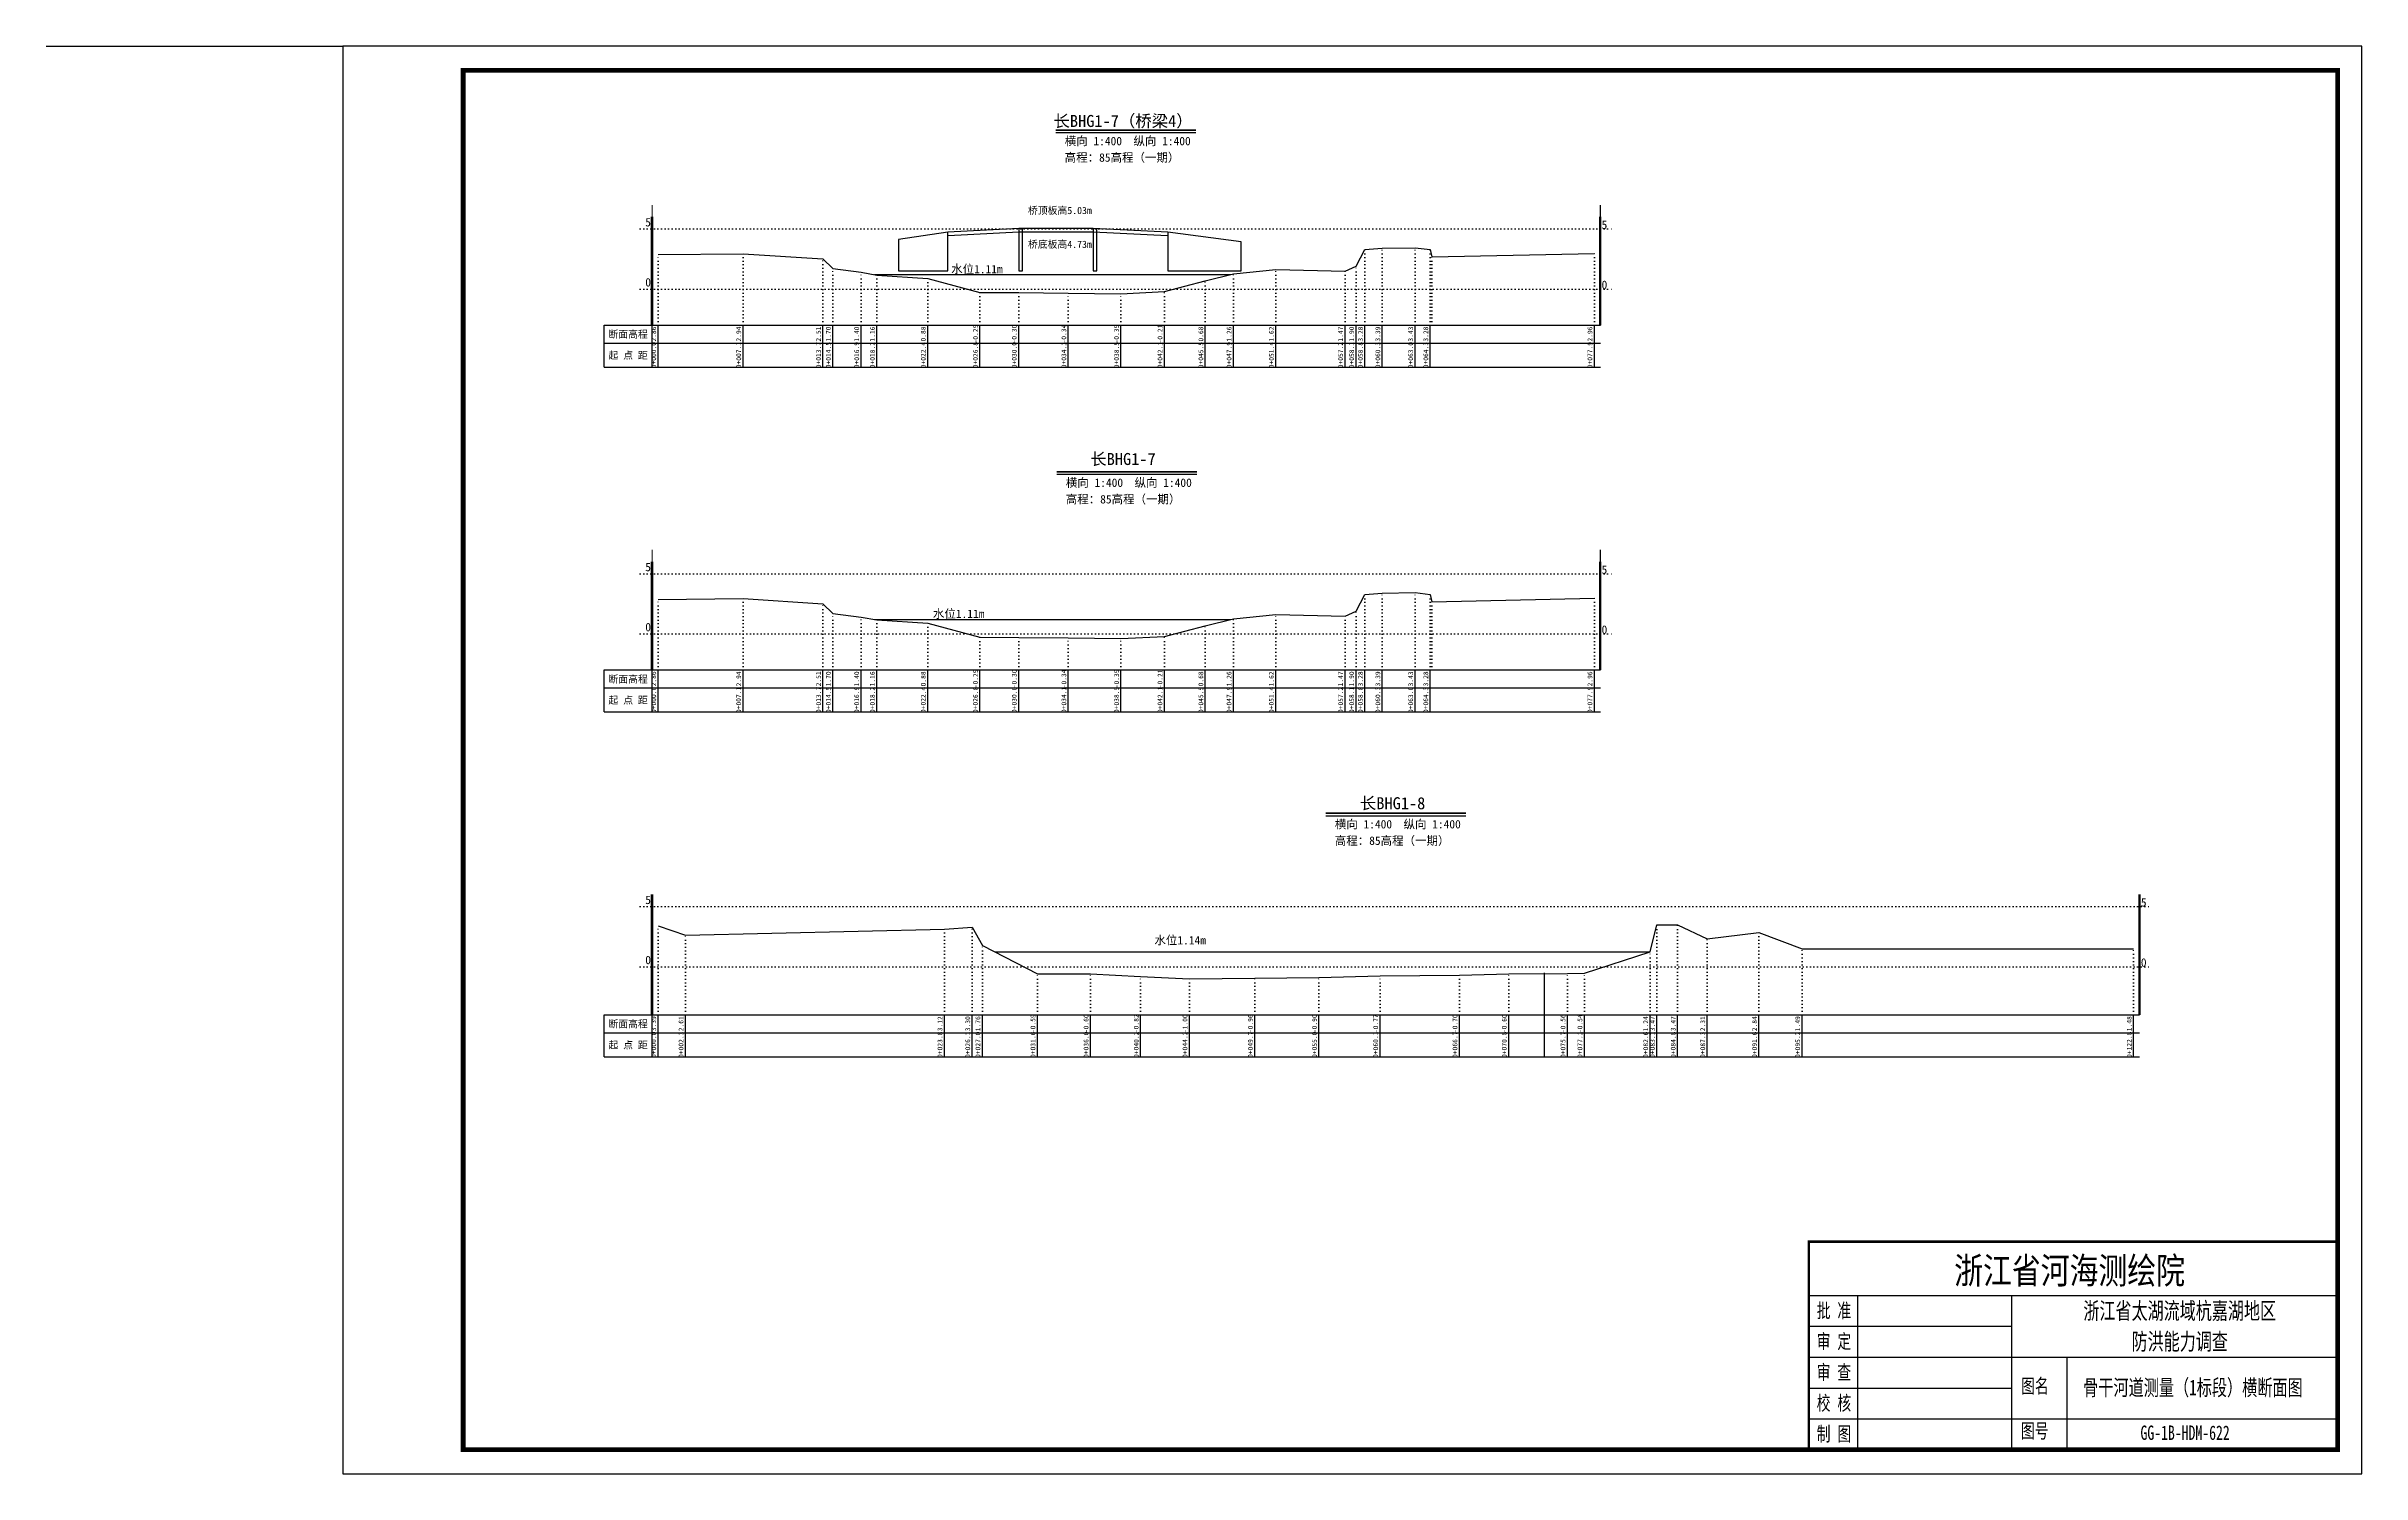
# Model space of a CAD drawing. Header units: millimetres. Extents: x 518104 to 523342, y 3371901 to 3372198.
# Drawn here: x 519006.1 to 519487.8, y 3371900.9 to 3372197.9 of the extents above; entities that cross this region are included whole.
import ezdxf
from ezdxf.enums import TextEntityAlignment as Align

# ---------------------------------------------------------------- set-up
doc = ezdxf.new("R2010")
doc.units = ezdxf.units.MM
doc.header["$LTSCALE"] = 0.4
doc.header["$MEASUREMENT"] = 0
doc.linetypes.add('X4', pattern=[1.6, 0, -1.6])
for name, color, linetype in [('DMX', 1, 'Continuous'), ('TEXT', 7, 'Continuous'), ('zdm1', 5, 'Continuous'), ('ZDMT5', 3, 'Continuous'), ('图层1', 4, 'Continuous'), ('图框', 7, 'Continuous'), ('断面名称', 5, 'Continuous'), ('桥梁', 7, 'Continuous'), ('比例尺', 3, 'Continuous')]:
    doc.layers.add(name, color=color, linetype=linetype)
doc.styles.add('HDM', font='仿宋_GB2312.ttf')
doc.styles.add('tk2', font='SimSun.ttf', dxfattribs={"width": 0.8})

msp = doc.modelspace()

# ---------------------------------------------------------------- linework, layer by layer
at = {"linetype": 'Continuous'}
msp.add_lwpolyline([(519006.08, 3372197.87), (519067.8, 3372197.87)], dxfattribs=at)
at = {"lineweight": 100, "const_width": 0.5}
msp.add_lwpolyline([(519482.8, 3371949.15), (519372.8, 3371949.15), (519372.8, 3371905.87), (519482.8, 3371905.87), (519482.8, 3371949.15)], dxfattribs=at)
at = {"layer": 'DMX', "linetype": 'Continuous', "flags": 128}
for points in [[(519133.38, 3372154.52), (519151.05, 3372154.72), (519167.65, 3372153.65), (519169.7, 3372151.62), (519175.6, 3372150.87), (519178.88, 3372150.27), (519189.45, 3372149.57), (519200.3, 3372146.65), (519208.38, 3372146.62), (519218.7, 3372146.52), (519229.65, 3372146.4), (519238.7, 3372146.85), (519247.2, 3372149.07), (519253.08, 3372150.52), (519261.88, 3372151.42), (519276.28, 3372151.05), (519278.58, 3372152.12), (519280.4, 3372155.57), (519284.03, 3372155.85), (519290.85, 3372155.95), (519294, 3372155.57), (519294.33, 3372154.05), (519328.15, 3372154.77)], [(519133.38, 3372082.77), (519151.05, 3372082.97), (519167.65, 3372081.9), (519169.7, 3372079.87), (519175.6, 3372079.12), (519178.88, 3372078.52), (519189.45, 3372077.82), (519200.3, 3372074.9), (519208.38, 3372074.87), (519218.7, 3372074.77), (519229.65, 3372074.65), (519238.7, 3372075.1), (519247.2, 3372077.32), (519253.08, 3372078.77), (519261.88, 3372079.67), (519276.28, 3372079.3), (519278.58, 3372080.37), (519280.4, 3372083.82), (519284.03, 3372084.1), (519290.85, 3372084.2), (519294, 3372083.82), (519294.33, 3372082.3), (519328.15, 3372083.02)], [(519133.38, 3372014.85), (519139.05, 3372012.9), (519192.93, 3372014.17), (519198.7, 3372014.62), (519200.83, 3372010.77), (519212.28, 3372004.9), (519212.28, 3372004.9), (519223.33, 3372004.87), (519233.75, 3372004.32), (519243.9, 3372003.87), (519243.9, 3372003.87), (519257.5, 3372003.97), (519270.85, 3372004.12), (519270.85, 3372004.12), (519283.58, 3372004.45), (519300.08, 3372004.62), (519300.08, 3372004.62), (519310.33, 3372004.87), (519322.55, 3372004.97), (519326.08, 3372005.02), (519326.08, 3372005.02), (519339.75, 3372009.47), (519341.15, 3372015.05), (519345.48, 3372015.05), (519351.63, 3372012.15), (519362.4, 3372013.47), (519371.38, 3372010.1), (519440.35, 3372010.07)]]:
    msp.add_lwpolyline(points, dxfattribs=at)
at = {"layer": 'TEXT', "color": 0}
for p, q in [((519372.8, 3371937.95, 0), (519482.8, 3371937.95, 0)), ((519382.88, 3371937.95, 0), (519382.88, 3371912.29, 0)), ((519414.97, 3371937.95, 0), (519414.97, 3371912.29, 0)), ((519372.8, 3371931.54, 0), (519414.97, 3371931.54, 0)), ((519372.8, 3371925.12, 0), (519414.97, 3371925.12, 0)), ((519414.97, 3371925.12, 0), (519482.8, 3371925.12, 0)), ((519426.45, 3371925.12, 0), (519426.45, 3371905.87, 0)), ((519372.8, 3371918.7, 0), (519414.97, 3371918.7, 0)), ((519372.8, 3371912.29, 0), (519482.8, 3371912.29, 0)), ((519382.88, 3371912.29, 0), (519382.88, 3371905.87, 0)), ((519414.97, 3371912.29, 0), (519414.97, 3371905.87, 0))]:
    msp.add_line(p, q, dxfattribs=at)
at = {"layer": 'zdm1', "linetype": 'X4'}
for p, q in [((519129.63, 3372159.87), (519331.9, 3372159.87)), ((519129.63, 3372147.37), (519331.9, 3372147.37)), ((519129.63, 3372088.12), (519331.9, 3372088.12)), ((519129.63, 3372075.62), (519331.9, 3372075.62)), ((519129.63, 3372018.87), (519444.1, 3372018.87)), ((519129.63, 3372006.37), (519444.1, 3372006.37))]:
    msp.add_line(p, q, dxfattribs=at)
at = {"layer": 'zdm1', "linetype": 'Continuous'}
for p, q in [((519132, 3372139.87), (519132, 3372162.37)), ((519132.25, 3372139.87), (519132.25, 3372162.37)), ((519329.28, 3372139.87), (519329.28, 3372162.37)), ((519329.53, 3372139.87), (519329.53, 3372162.37)), ((519122.13, 3372131.12), (519122.13, 3372139.87)), ((519122.13, 3372139.87), (519133.38, 3372139.87)), ((519122.13, 3372136.12), (519329.4, 3372136.12)), ((519132.13, 3372131.12), (519132.13, 3372139.87)), ((519133.38, 3372139.87), (519329.4, 3372139.87)), ((519122.13, 3372131.12), (519329.4, 3372131.12)), ((519132, 3372068.12), (519132, 3372090.62)), ((519132.25, 3372068.12), (519132.25, 3372090.62)), ((519329.28, 3372068.12), (519329.28, 3372090.62)), ((519329.53, 3372068.12), (519329.53, 3372090.62)), ((519122.13, 3372068.12), (519133.38, 3372068.12)), ((519122.13, 3372059.37), (519122.13, 3372068.12)), ((519132.13, 3372059.37), (519132.13, 3372068.12)), ((519133.38, 3372068.12), (519329.4, 3372068.12)), ((519122.13, 3372064.37), (519329.4, 3372064.37)), ((519122.13, 3372059.37), (519329.4, 3372059.37)), ((519132, 3371996.37), (519132, 3372021.37)), ((519132.25, 3371996.37), (519132.25, 3372021.37)), ((519441.48, 3371996.37), (519441.48, 3372021.37)), ((519441.73, 3371996.37), (519441.73, 3372021.37)), ((519317.8, 3371987.62), (519317.8, 3372005.12)), ((519122.13, 3371996.37), (519133.38, 3371996.37)), ((519122.13, 3371987.62), (519122.13, 3371996.37)), ((519132.13, 3371987.62), (519132.13, 3371996.37)), ((519133.38, 3371996.37), (519441.6, 3371996.37)), ((519122.13, 3371992.62), (519441.6, 3371992.62)), ((519122.13, 3371987.62), (519200.3, 3371987.62)), ((519122.13, 3371987.62), (519441.6, 3371987.62)), ((519317.8, 3371987.62), (519421.37, 3371987.62))]:
    msp.add_line(p, q, dxfattribs=at)
at = {"layer": 'zdm1', "linetype": 'Continuous', "flags": 128}
for points in [[(519132.13, 3372162.37, 0.25, 0.25, 0), (519132.13, 3372164.87, 0.25, 0.25, 0)], [(519329.4, 3372162.37, 0.25, 0.25, 0), (519329.4, 3372164.87, 0.25, 0.25, 0)], [(519132.13, 3372157.37, 0.25, 0.25, 0), (519132.13, 3372159.87, 0.25, 0.25, 0)], [(519329.4, 3372157.37, 0.25, 0.25, 0), (519329.4, 3372159.87, 0.25, 0.25, 0)], [(519132.13, 3372152.37, 0.25, 0.25, 0), (519132.13, 3372154.87, 0.25, 0.25, 0)], [(519329.4, 3372152.37, 0.25, 0.25, 0), (519329.4, 3372154.87, 0.25, 0.25, 0)], [(519132.13, 3372147.37, 0.25, 0.25, 0), (519132.13, 3372149.87, 0.25, 0.25, 0)], [(519329.4, 3372147.37, 0.25, 0.25, 0), (519329.4, 3372149.87, 0.25, 0.25, 0)], [(519132.13, 3372142.37, 0.25, 0.25, 0), (519132.13, 3372144.87, 0.25, 0.25, 0)], [(519329.4, 3372142.37, 0.25, 0.25, 0), (519329.4, 3372144.87, 0.25, 0.25, 0)], [(519132.13, 3372090.62, 0.25, 0.25, 0), (519132.13, 3372093.12, 0.25, 0.25, 0)], [(519329.4, 3372090.62, 0.25, 0.25, 0), (519329.4, 3372093.12, 0.25, 0.25, 0)], [(519132.13, 3372085.62, 0.25, 0.25, 0), (519132.13, 3372088.12, 0.25, 0.25, 0)], [(519329.4, 3372085.62, 0.25, 0.25, 0), (519329.4, 3372088.12, 0.25, 0.25, 0)], [(519132.13, 3372080.62, 0.25, 0.25, 0), (519132.13, 3372083.12, 0.25, 0.25, 0)], [(519329.4, 3372080.62, 0.25, 0.25, 0), (519329.4, 3372083.12, 0.25, 0.25, 0)], [(519132.13, 3372075.62, 0.25, 0.25, 0), (519132.13, 3372078.12, 0.25, 0.25, 0)], [(519329.4, 3372075.62, 0.25, 0.25, 0), (519329.4, 3372078.12, 0.25, 0.25, 0)], [(519132.13, 3372070.62, 0.25, 0.25, 0), (519132.13, 3372073.12, 0.25, 0.25, 0)], [(519329.4, 3372070.62, 0.25, 0.25, 0), (519329.4, 3372073.12, 0.25, 0.25, 0)], [(519132.13, 3372018.87, 0.25, 0.25, 0), (519132.13, 3372021.37, 0.25, 0.25, 0)], [(519441.6, 3372018.87, 0.25, 0.25, 0), (519441.6, 3372021.37, 0.25, 0.25, 0)], [(519132.13, 3372013.87, 0.25, 0.25, 0), (519132.13, 3372016.37, 0.25, 0.25, 0)], [(519441.6, 3372013.87, 0.25, 0.25, 0), (519441.6, 3372016.37, 0.25, 0.25, 0)], [(519132.13, 3372008.87, 0.25, 0.25, 0), (519132.13, 3372011.37, 0.25, 0.25, 0)], [(519441.6, 3372008.87, 0.25, 0.25, 0), (519441.6, 3372011.37, 0.25, 0.25, 0)], [(519132.13, 3372003.87, 0.25, 0.25, 0), (519132.13, 3372006.37, 0.25, 0.25, 0)], [(519441.6, 3372003.87, 0.25, 0.25, 0), (519441.6, 3372006.37, 0.25, 0.25, 0)], [(519132.13, 3371998.87, 0.25, 0.25, 0), (519132.13, 3372001.37, 0.25, 0.25, 0)], [(519441.6, 3371998.87, 0.25, 0.25, 0), (519441.6, 3372001.37, 0.25, 0.25, 0)]]:
    msp.add_lwpolyline(points, format="xyseb", dxfattribs=at)
at = {"layer": 'ZDMT5', "linetype": 'X4'}
for p, q in [((519133.38, 3372139.87), (519133.38, 3372154.52)), ((519151.05, 3372139.87), (519151.05, 3372154.72)), ((519280.4, 3372139.87), (519280.4, 3372155.57)), ((519284.03, 3372139.87), (519284.03, 3372155.85)), ((519290.85, 3372139.87), (519290.85, 3372155.95)), ((519294, 3372139.87), (519294, 3372155.57)), ((519328.15, 3372139.87), (519328.15, 3372154.77)), ((519167.65, 3372139.87), (519167.65, 3372153.65)), ((519169.7, 3372139.87), (519169.7, 3372151.62)), ((519175.6, 3372139.87), (519175.6, 3372150.87)), ((519178.88, 3372139.87), (519178.88, 3372150.27)), ((519189.45, 3372139.87), (519189.45, 3372149.57)), ((519253.08, 3372139.87), (519253.08, 3372150.52)), ((519261.88, 3372139.87), (519261.88, 3372151.42)), ((519276.28, 3372139.87), (519276.28, 3372151.05)), ((519278.58, 3372139.87), (519278.58, 3372152.12)), ((519294.33, 3372139.87), (519294.33, 3372154.05)), ((519200.3, 3372139.87), (519200.3, 3372146.65)), ((519208.38, 3372139.87), (519208.38, 3372146.62)), ((519218.7, 3372139.87), (519218.7, 3372146.52)), ((519229.65, 3372139.87), (519229.65, 3372146.4)), ((519238.7, 3372139.87), (519238.7, 3372146.85)), ((519247.2, 3372139.87), (519247.2, 3372149.07)), ((519133.38, 3372068.12), (519133.38, 3372082.77)), ((519151.05, 3372068.12), (519151.05, 3372082.97)), ((519280.4, 3372068.12), (519280.4, 3372083.82)), ((519284.03, 3372068.12), (519284.03, 3372084.1)), ((519290.85, 3372068.12), (519290.85, 3372084.2)), ((519294, 3372068.12), (519294, 3372083.82)), ((519294.33, 3372068.12), (519294.33, 3372082.3)), ((519328.15, 3372068.12), (519328.15, 3372083.02)), ((519167.65, 3372068.12), (519167.65, 3372081.9)), ((519169.7, 3372068.12), (519169.7, 3372079.87)), ((519175.6, 3372068.12), (519175.6, 3372079.12)), ((519178.88, 3372068.12), (519178.88, 3372078.52)), ((519189.45, 3372068.12), (519189.45, 3372077.82)), ((519247.2, 3372068.12), (519247.2, 3372077.32)), ((519253.08, 3372068.12), (519253.08, 3372078.77)), ((519261.88, 3372068.12), (519261.88, 3372079.67)), ((519276.28, 3372068.12), (519276.28, 3372079.3)), ((519278.58, 3372068.12), (519278.58, 3372080.37)), ((519200.3, 3372068.12), (519200.3, 3372074.9)), ((519208.38, 3372068.12), (519208.38, 3372074.87)), ((519218.7, 3372068.12), (519218.7, 3372074.77)), ((519229.65, 3372068.12), (519229.65, 3372074.65)), ((519238.7, 3372068.12), (519238.7, 3372075.1)), ((519133.38, 3371996.37), (519133.38, 3372014.85)), ((519341.15, 3371996.37), (519341.15, 3372015.05)), ((519345.48, 3371996.37), (519345.48, 3372015.05)), ((519139.05, 3371996.37), (519139.05, 3372012.9)), ((519192.93, 3371996.37), (519192.93, 3372014.17)), ((519198.7, 3371996.37), (519198.7, 3372014.62)), ((519200.83, 3371996.37), (519200.83, 3372010.77)), ((519351.63, 3371996.37), (519351.63, 3372012.15)), ((519362.4, 3371996.37), (519362.4, 3372013.47)), ((519371.38, 3371996.37), (519371.38, 3372010.1)), ((519440.35, 3371996.37), (519440.35, 3372010.07)), ((519326.08, 3371996.37), (519326.08, 3372005.02)), ((519326.08, 3371996.37), (519326.08, 3372005.02)), ((519339.75, 3371996.37), (519339.75, 3372009.47)), ((519212.28, 3371996.37), (519212.28, 3372004.9)), ((519212.28, 3371996.37), (519212.28, 3372004.9)), ((519223.33, 3371996.37), (519223.33, 3372004.87)), ((519233.75, 3371996.37), (519233.75, 3372004.32)), ((519243.9, 3371996.37), (519243.9, 3372003.87)), ((519243.9, 3371996.37), (519243.9, 3372003.87)), ((519257.5, 3371996.37), (519257.5, 3372003.97)), ((519270.85, 3371996.37), (519270.85, 3372004.12)), ((519270.85, 3371996.37), (519270.85, 3372004.12)), ((519283.58, 3371996.37), (519283.58, 3372004.45)), ((519300.08, 3371996.37), (519300.08, 3372004.62)), ((519300.08, 3371996.37), (519300.08, 3372004.62)), ((519310.33, 3371996.37), (519310.33, 3372004.87)), ((519322.55, 3371996.37), (519322.55, 3372004.97))]:
    msp.add_line(p, q, dxfattribs=at)
at = {"layer": 'ZDMT5', "linetype": 'Continuous'}
for p, q in [((519133.38, 3372131.12), (519133.38, 3372139.87)), ((519151.05, 3372131.12), (519151.05, 3372139.87)), ((519167.65, 3372131.12), (519167.65, 3372139.87)), ((519169.7, 3372131.12), (519169.7, 3372139.87)), ((519175.6, 3372131.12), (519175.6, 3372139.87)), ((519178.88, 3372131.12), (519178.88, 3372139.87)), ((519189.45, 3372131.12), (519189.45, 3372139.87)), ((519200.3, 3372131.12), (519200.3, 3372139.87)), ((519208.38, 3372131.12), (519208.38, 3372139.87)), ((519218.7, 3372131.12), (519218.7, 3372139.87)), ((519229.65, 3372131.12), (519229.65, 3372139.87)), ((519238.7, 3372131.12), (519238.7, 3372139.87)), ((519247.2, 3372131.12), (519247.2, 3372139.87)), ((519253.08, 3372131.12), (519253.08, 3372139.87)), ((519261.88, 3372131.12), (519261.88, 3372139.87)), ((519276.28, 3372131.12), (519276.28, 3372139.87)), ((519278.58, 3372131.12), (519278.58, 3372139.87)), ((519280.4, 3372131.12), (519280.4, 3372139.87)), ((519284.03, 3372131.12), (519284.03, 3372139.87)), ((519290.85, 3372131.12), (519290.85, 3372139.87)), ((519294, 3372131.12), (519294, 3372139.87)), ((519328.15, 3372131.12), (519328.15, 3372139.87)), ((519133.38, 3372059.37), (519133.38, 3372068.12)), ((519151.05, 3372059.37), (519151.05, 3372068.12)), ((519167.65, 3372059.37), (519167.65, 3372068.12)), ((519169.7, 3372059.37), (519169.7, 3372068.12)), ((519175.6, 3372059.37), (519175.6, 3372068.12)), ((519178.88, 3372059.37), (519178.88, 3372068.12)), ((519189.45, 3372059.37), (519189.45, 3372068.12)), ((519200.3, 3372059.37), (519200.3, 3372068.12)), ((519208.38, 3372059.37), (519208.38, 3372068.12)), ((519218.7, 3372059.37), (519218.7, 3372068.12)), ((519229.65, 3372059.37), (519229.65, 3372068.12)), ((519238.7, 3372059.37), (519238.7, 3372068.12)), ((519247.2, 3372059.37), (519247.2, 3372068.12)), ((519253.08, 3372059.37), (519253.08, 3372068.12)), ((519261.88, 3372059.37), (519261.88, 3372068.12)), ((519276.28, 3372059.37), (519276.28, 3372068.12)), ((519278.58, 3372059.37), (519278.58, 3372068.12)), ((519280.4, 3372059.37), (519280.4, 3372068.12)), ((519284.03, 3372059.37), (519284.03, 3372068.12)), ((519290.85, 3372059.37), (519290.85, 3372068.12)), ((519294, 3372059.37), (519294, 3372068.12)), ((519328.15, 3372059.37), (519328.15, 3372068.12)), ((519133.38, 3371987.62), (519133.38, 3371996.37)), ((519139.05, 3371987.62), (519139.05, 3371996.37)), ((519192.93, 3371987.62), (519192.93, 3371996.37)), ((519198.7, 3371987.62), (519198.7, 3371996.37)), ((519200.83, 3371987.62), (519200.83, 3371996.37)), ((519212.28, 3371987.62), (519212.28, 3371996.37)), ((519223.33, 3371987.62), (519223.33, 3371996.37)), ((519233.75, 3371987.62), (519233.75, 3371996.37)), ((519243.9, 3371987.62), (519243.9, 3371996.37)), ((519257.5, 3371987.62), (519257.5, 3371996.37)), ((519270.85, 3371987.62), (519270.85, 3371996.37)), ((519283.58, 3371987.62), (519283.58, 3371996.37)), ((519300.08, 3371987.62), (519300.08, 3371996.37)), ((519310.33, 3371987.62), (519310.33, 3371996.37)), ((519322.55, 3371987.62), (519322.55, 3371996.37)), ((519326.08, 3371987.62), (519326.08, 3371996.37)), ((519339.75, 3371987.62), (519339.75, 3371996.37)), ((519341.15, 3371987.62), (519341.15, 3371996.37)), ((519345.48, 3371987.62), (519345.48, 3371996.37)), ((519351.63, 3371987.62), (519351.63, 3371996.37)), ((519362.4, 3371987.62), (519362.4, 3371996.37)), ((519371.38, 3371987.62), (519371.38, 3371996.37)), ((519440.35, 3371987.62), (519440.35, 3371996.37))]:
    msp.add_line(p, q, dxfattribs=at)
at = {"layer": '图层1', "color": 6, "linetype": 'Continuous', "flags": 128}
for points in [[(519178.38, 3372150.36), (519252.43, 3372150.36)], [(519178.38, 3372078.61), (519252.43, 3372078.61)], [(519203.41, 3372009.44), (519339.67, 3372009.44)]]:
    msp.add_lwpolyline(points, dxfattribs=at)
at = {"layer": '图框', "flags": 128}
msp.add_lwpolyline([(519067.8, 3371900.87), (519487.8, 3371900.87), (519487.8, 3372197.87), (519067.8, 3372197.87)], close=True, dxfattribs=at)
at = {"layer": '图框', "const_width": 1, "flags": 128}
msp.add_lwpolyline([(519092.8, 3371905.87), (519482.8, 3371905.87), (519482.8, 3372192.87), (519092.8, 3372192.87)], close=True, dxfattribs=at)
at = {"layer": '桥梁', "linetype": 'Continuous', "flags": 128}
for points in [[(519193.66, 3372159.18), (519183.41, 3372157.68), (519183.41, 3372151.18), (519193.66, 3372151.18), (519193.66, 3372159.18)], [(519239.41, 3372159.18), (519223.91, 3372159.93), (519208.41, 3372159.93), (519193.66, 3372159.18)], [(519239.37, 3372158.43), (519223.89, 3372159.18), (519208.43, 3372159.18), (519193.69, 3372158.43)], [(519208.41, 3372159.93), (519208.41, 3372151.18), (519209.16, 3372151.18), (519209.16, 3372159.93)], [(519223.91, 3372159.93), (519223.91, 3372151.18), (519224.66, 3372151.18), (519224.66, 3372159.9)]]:
    msp.add_lwpolyline(points, dxfattribs=at)
msp.add_lwpolyline([(519239.41, 3372159.18), (519239.41, 3372151.18), (519254.66, 3372151.18), (519254.66, 3372157.18), (519239.41, 3372159.18)], close=True, dxfattribs=at)
at = {"layer": '比例尺', "color": 3, "linetype": 'Continuous', "lineweight": 40}
for p, q in [((519216.11, 3372180.43), (519245.24, 3372180.43)), ((519216.34, 3372109.34), (519245.46, 3372109.34)), ((519272.3, 3372038.28), (519301.43, 3372038.28))]:
    msp.add_line(p, q, dxfattribs=at)
at = {"layer": '比例尺', "color": 3, "linetype": 'Continuous'}
for p, q in [((519216.11, 3372179.93), (519245.24, 3372179.93)), ((519216.34, 3372108.84), (519245.46, 3372108.84)), ((519272.3, 3372037.78), (519301.43, 3372037.78))]:
    msp.add_line(p, q, dxfattribs=at)

# ---------------------------------------------------------------- texts
at = {"layer": 'TEXT', "color": 7, "ltscale": 8, "style": 'tk2'}
for tag, p, s, height, width in [('浙江省河海测绘院', (519403.02, 3371940.39, 0), '（单位名称）', 5.5, 0.8), ('批 准', (519374.42, 3371933.32, 0), '批准', 3, 0.7), ('审 定', (519374.42, 3371926.91, 0), '审定', 3, 0.7), ('审 查', (519374.42, 3371920.49, 0), '审 查', 3, 0.7), ('图名', (519416.95, 3371917.62, 0), '审查', 3, 0.7), ('校 核', (519374.42, 3371914.07, 0), '校 核', 3, 0.7), ('制 图', (519374.42, 3371907.66, 0), '制 图', 3, 0.7), ('图号', (519416.91, 3371908.29, 0), '图号', 3, 0.7)]:
    msp.add_attdef(tag, p, s, height=height, dxfattribs=dict(at, width=width))
at = {"layer": 'TEXT', "color": 0, "style": 'tk2', "width": 0.7}
for tag, text, height, p in [('浙江省太湖流域杭嘉湖地区', '浙江省太湖流域杭嘉湖地区', 3.5, (519449.94, 3371934.77, -206.67)), ('防洪能力调查', '防洪能力调查', 3.5, (519449.94, 3371928.38, -206.67)), ('骨干河道测量（1标段）横断面图', '骨干河道测量（1标段）横断面图', 3.3, (519452.69, 3371918.8, -206.67)), ('GG-1B-HDM-622', 'GG-1B-HDM-001', 3, (519451.06, 3371909.4, -206.67))]:
    msp.add_attdef(tag, text=text, height=height, dxfattribs=at).set_placement(p, align=Align.MIDDLE_CENTER)
at = {"layer": 'zdm1', "linetype": 'Continuous', "style": 'HDM'}
for s, p in [('5', (519131.88, 3372159.87)), ('0', (519131.88, 3372147.37)), ('5', (519131.88, 3372088.12)), ('0', (519131.88, 3372075.62)), ('5', (519131.88, 3372018.87)), ('0', (519131.88, 3372006.37))]:
    msp.add_text(s, height=1.75, dxfattribs=at).set_placement(p, align=Align.BOTTOM_RIGHT)
for s, p in [('5', (519329.65, 3372159.87)), ('0', (519329.65, 3372147.37)), ('5', (519329.65, 3372088.12)), ('0', (519329.65, 3372075.62)), ('5', (519441.85, 3372018.87)), ('0', (519441.85, 3372006.37))]:
    msp.add_text(s, height=1.75, dxfattribs=at).set_placement(p)
for s, p in [('断面高程', (519127.13, 3372138)), ('起 点 距', (519127.13, 3372133.62)), ('起 点 距', (519127.13, 3372061.87)), ('断面高程', (519127.13, 3372066.25)), ('断面高程', (519127.13, 3371994.5)), ('起 点 距', (519127.13, 3371990.12))]:
    msp.add_text(s, height=1.5, dxfattribs=at).set_placement(p, align=Align.MIDDLE)
at = {"layer": 'ZDMT5', "linetype": 'Continuous', "style": 'HDM'}
for s, p in [('2.86', (519133.25, 3372138)), ('0+000.0', (519133.25, 3372133.62)), ('2.94', (519150.93, 3372138)), ('0+007.1', (519150.93, 3372133.62)), ('2.51', (519167.53, 3372138)), ('0+013.7', (519167.53, 3372133.62)), ('1.70', (519169.58, 3372138)), ('0+014.5', (519169.58, 3372133.62)), ('1.40', (519175.48, 3372138)), ('0+016.9', (519175.48, 3372133.62)), ('1.16', (519178.75, 3372138)), ('0+018.2', (519178.75, 3372133.62)), ('0.88', (519189.33, 3372138)), ('0+022.4', (519189.33, 3372133.62)), ('-0.29', (519200.18, 3372138)), ('0+026.8', (519200.18, 3372133.62)), ('-0.30', (519208.25, 3372138)), ('0+030.0', (519208.25, 3372133.62)), ('-0.34', (519218.58, 3372138)), ('0+034.1', (519218.58, 3372133.62)), ('-0.39', (519229.53, 3372138)), ('0+038.5', (519229.53, 3372133.62)), ('-0.21', (519238.58, 3372138)), ('0+042.1', (519238.58, 3372133.62)), ('0.68', (519247.08, 3372138)), ('0+045.5', (519247.08, 3372133.62)), ('1.26', (519252.95, 3372138)), ('0+047.9', (519252.95, 3372133.62)), ('1.62', (519261.75, 3372138)), ('0+051.4', (519261.75, 3372133.62)), ('0+057.2', (519276.15, 3372133.62)), ('1.47', (519276.15, 3372138)), ('1.90', (519278.45, 3372138)), ('0+058.1', (519278.45, 3372133.62)), ('3.28', (519280.28, 3372138)), ('0+058.8', (519280.28, 3372133.62)), ('3.39', (519283.9, 3372138)), ('0+060.3', (519283.9, 3372133.62)), ('3.43', (519290.73, 3372138)), ('0+063.0', (519290.73, 3372133.62)), ('3.28', (519293.88, 3372138)), ('0+064.3', (519293.88, 3372133.62)), ('2.96', (519328.03, 3372138)), ('0+077.9', (519328.03, 3372133.62)), ('-0.29', (519200.18, 3372066.25)), ('-0.30', (519208.25, 3372066.25)), ('-0.34', (519218.58, 3372066.25)), ('-0.39', (519229.53, 3372066.25)), ('-0.21', (519238.58, 3372066.25)), ('2.86', (519133.25, 3372066.25)), ('0+000.0', (519133.25, 3372061.87)), ('2.94', (519150.93, 3372066.25)), ('0+007.1', (519150.93, 3372061.87)), ('2.51', (519167.53, 3372066.25)), ('0+013.7', (519167.53, 3372061.87)), ('1.70', (519169.58, 3372066.25)), ('0+014.5', (519169.58, 3372061.87)), ('1.40', (519175.48, 3372066.25)), ('0+016.9', (519175.48, 3372061.87)), ('1.16', (519178.75, 3372066.25)), ('0+018.2', (519178.75, 3372061.87)), ('0.88', (519189.33, 3372066.25)), ('0+022.4', (519189.33, 3372061.87)), ('0+026.8', (519200.18, 3372061.87)), ('0+030.0', (519208.25, 3372061.87)), ('0+034.1', (519218.58, 3372061.87)), ('0+038.5', (519229.53, 3372061.87)), ('0+042.1', (519238.58, 3372061.87)), ('0.68', (519247.08, 3372066.25)), ('0+045.5', (519247.08, 3372061.87)), ('1.26', (519252.95, 3372066.25)), ('0+047.9', (519252.95, 3372061.87)), ('1.62', (519261.75, 3372066.25)), ('0+051.4', (519261.75, 3372061.87)), ('0+057.2', (519276.15, 3372061.87)), ('1.47', (519276.15, 3372066.25)), ('1.90', (519278.45, 3372066.25)), ('0+058.1', (519278.45, 3372061.87)), ('3.28', (519280.28, 3372066.25)), ('0+058.8', (519280.28, 3372061.87)), ('3.39', (519283.9, 3372066.25)), ('0+060.3', (519283.9, 3372061.87)), ('3.43', (519290.73, 3372066.25)), ('0+063.0', (519290.73, 3372061.87)), ('3.28', (519293.88, 3372066.25)), ('0+064.3', (519293.88, 3372061.87)), ('2.96', (519328.03, 3372066.25)), ('0+077.9', (519328.03, 3372061.87)), ('3.39', (519133.25, 3371994.5)), ('2.61', (519138.93, 3371994.5)), ('3.12', (519192.8, 3371994.5)), ('3.30', (519198.58, 3371994.5)), ('1.76', (519200.7, 3371994.5)), ('-0.59', (519212.15, 3371994.5)), ('-0.60', (519223.2, 3371994.5)), ('-0.82', (519233.63, 3371994.5)), ('-1.00', (519243.78, 3371994.5)), ('-0.96', (519257.38, 3371994.5)), ('-0.90', (519270.73, 3371994.5)), ('-0.77', (519283.45, 3371994.5)), ('-0.70', (519299.95, 3371994.5)), ('-0.60', (519310.2, 3371994.5)), ('-0.56', (519322.43, 3371994.5)), ('-0.54', (519325.95, 3371994.5)), ('1.24', (519339.63, 3371994.5)), ('3.47', (519341.03, 3371994.5)), ('3.47', (519345.35, 3371994.5)), ('2.31', (519351.5, 3371994.5)), ('2.84', (519362.28, 3371994.5)), ('1.49', (519371.25, 3371994.5)), ('1.48', (519440.23, 3371994.5)), ('0+000.0', (519133.25, 3371990.12)), ('0+002.3', (519138.93, 3371990.12)), ('0+023.8', (519192.8, 3371990.12)), ('0+026.1', (519198.58, 3371990.12)), ('0+027.0', (519200.7, 3371990.12)), ('0+031.6', (519212.15, 3371990.12)), ('0+036.0', (519223.2, 3371990.12)), ('0+040.2', (519233.63, 3371990.12)), ('0+044.2', (519243.78, 3371990.12)), ('0+049.7', (519257.38, 3371990.12)), ('0+055.0', (519270.73, 3371990.12)), ('0+060.1', (519283.45, 3371990.12)), ('0+066.7', (519299.95, 3371990.12)), ('0+070.8', (519310.2, 3371990.12)), ('0+075.7', (519322.43, 3371990.12)), ('0+077.1', (519325.95, 3371990.12)), ('0+082.6', (519339.63, 3371990.12)), ('0+083.1', (519341.03, 3371990.12)), ('0+084.8', (519345.35, 3371990.12)), ('0+087.3', (519351.5, 3371990.12)), ('0+091.6', (519362.28, 3371990.12)), ('0+095.2', (519371.25, 3371990.12)), ('0+122.8', (519440.23, 3371990.12))]:
    msp.add_text(s, height=1, rotation=90, dxfattribs=at).set_placement(p, align=Align.BOTTOM_CENTER)
at = {"layer": '图层1', "color": 6, "linetype": 'Continuous', "style": 'HDM'}
for s, p in [('水位1.11m', (519199.7, 3372151.57)), ('水位1.11m', (519195.9, 3372079.85)), ('水位1.14m', (519241.98, 3372011.93))]:
    msp.add_text(s, height=1.75, dxfattribs=at).set_placement(p, align=Align.MIDDLE)
at = {"layer": '断面名称', "color": 5, "linetype": 'Continuous', "style": 'HDM'}
for s, p in [('长BHG1-7（桥梁4）', (519230.1, 3372182.38)), ('长BHG1-7', (519230.09, 3372112.05)), ('长BHG1-8', (519286.18, 3372040.43))]:
    msp.add_text(s, height=2.5, dxfattribs=at).set_placement(p, align=Align.MIDDLE)
at = {"layer": '桥梁', "color": 11, "linetype": 'Continuous', "style": 'HDM'}
for s, p in [('桥顶板高5.03m', (519216.96, 3372163.76)), ('桥底板高4.73m', (519216.96, 3372156.72))]:
    msp.add_text(s, height=1.5, dxfattribs=at).set_placement(p, align=Align.MIDDLE)
at = {"layer": '比例尺', "color": 3, "linetype": 'Continuous', "style": 'HDM'}
for s, p in [('横向 1:400  纵向 1:400', (519244.18, 3372176.76)), ('高程：85高程（一期）', (519241.82, 3372173.33)), ('横向 1:400  纵向 1:400', (519244.41, 3372105.67)), ('高程：85高程（一期）', (519242.04, 3372102.23)), ('横向 1:400  纵向 1:400', (519300.37, 3372034.61)), ('高程：85高程（一期）', (519298.01, 3372031.18))]:
    msp.add_text(s, height=1.75, dxfattribs=at).set_placement(p, align=Align.BOTTOM_RIGHT)

doc.saveas('drawing.dxf')
